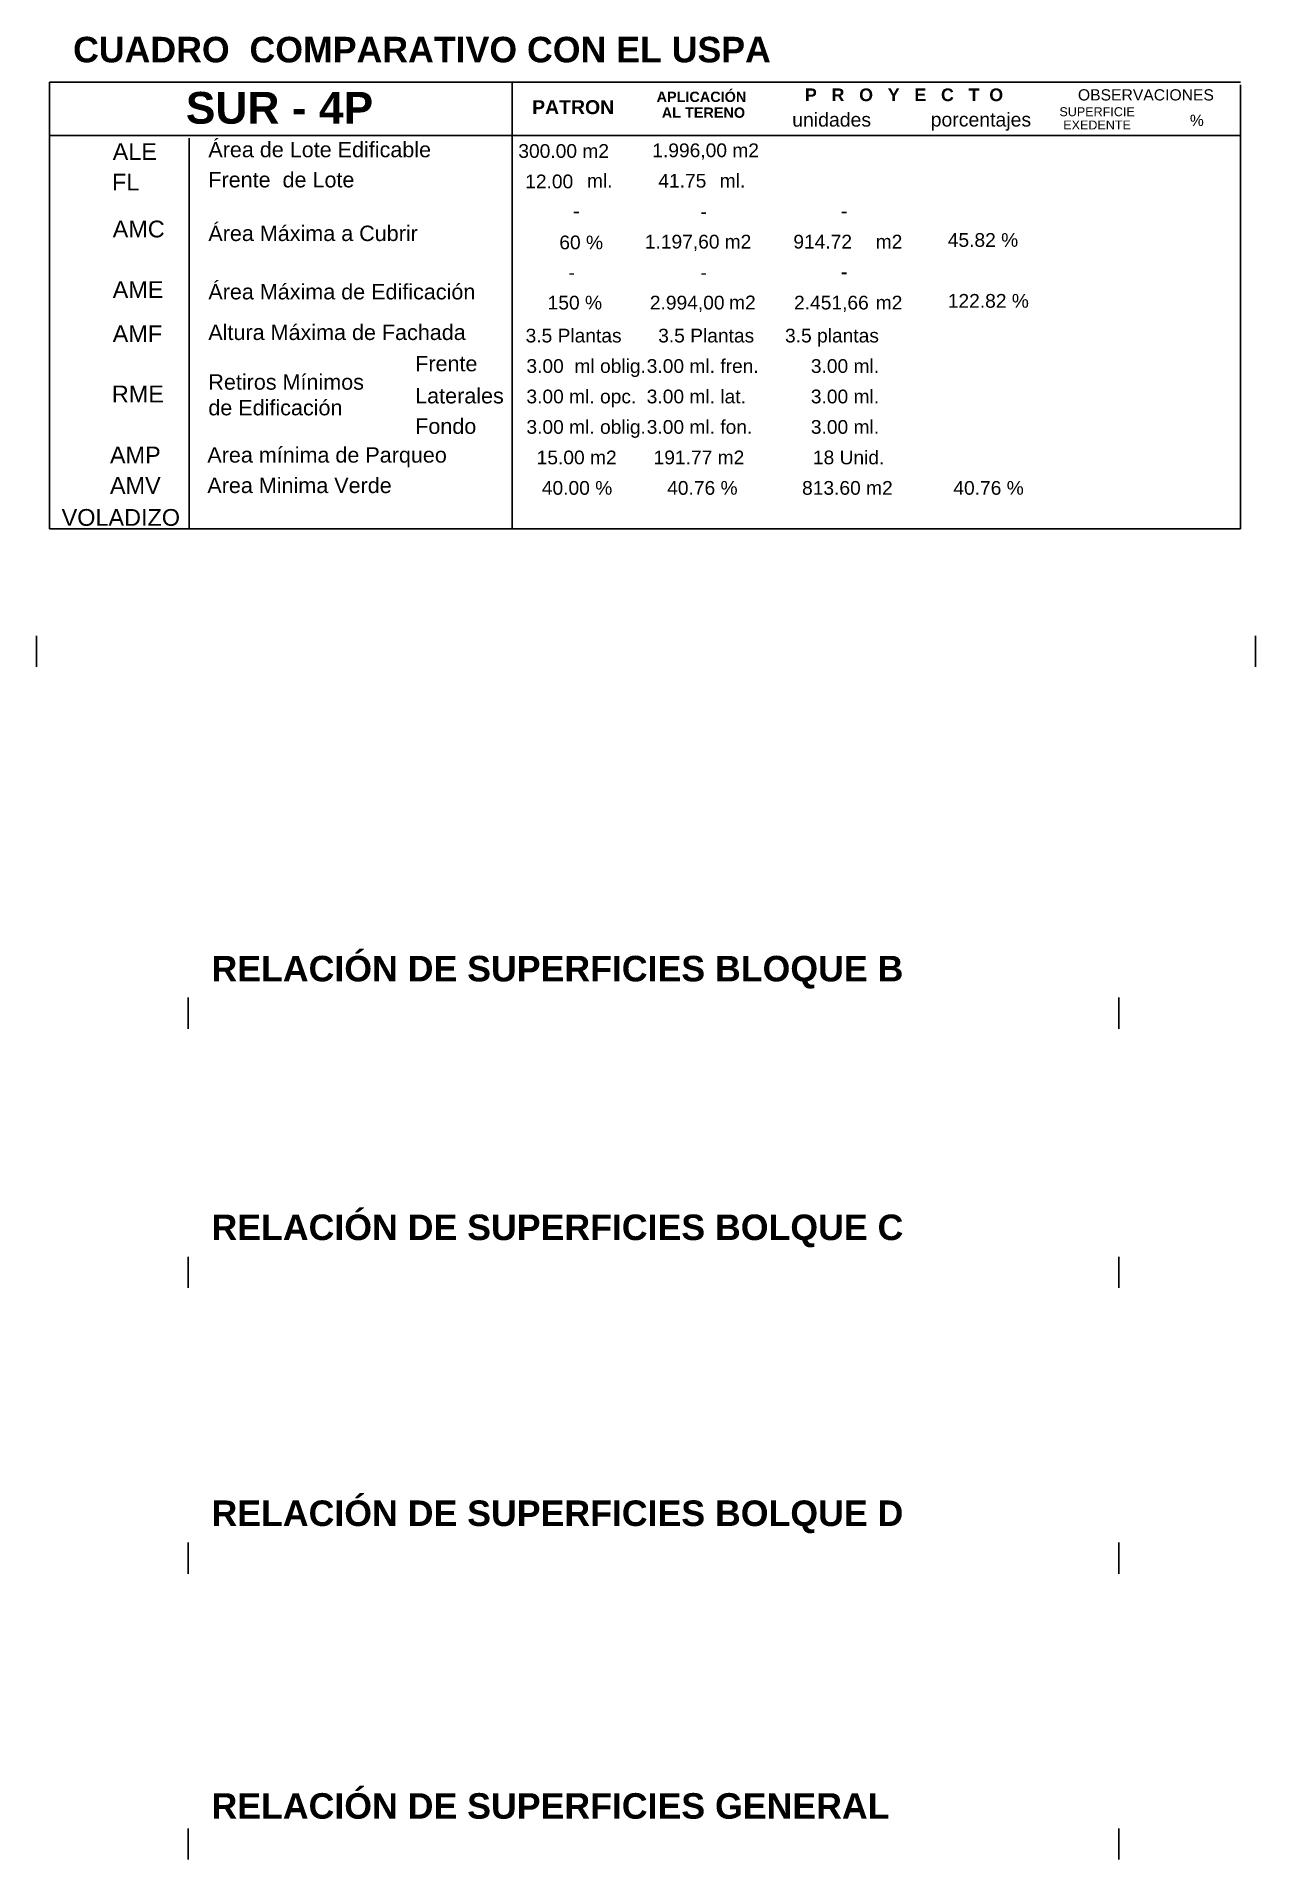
# Model space of a CAD drawing. Header units: metres. Extents: x 539 to 782, y 164 to 633.
# Drawn here: x 596.42 to 612.39, y 608.85 to 632.75 of the extents above; entities that cross this region are included whole.
import ezdxf
from ezdxf.enums import TextEntityAlignment as Align

# ---------------------------------------------------------------- set-up
doc = ezdxf.new("R2010")
doc.units = ezdxf.units.M
doc.layers.add('03', color=3, linetype='Continuous', lineweight=30)
doc.styles.add('GENERATED_STYLE_1', font='arial.ttf')
doc.styles.add('GENERATED_STYLE_4', font='arialbd.ttf')

msp = doc.modelspace()

# ---------------------------------------------------------------- texts
at = {"layer": '03', "color": 3, "linetype": 'Continuous', "style": 'GENERATED_STYLE_1'}
for s, height, p in [('SUPERFICIE', 0.1177, (610.319, 631.701)), ('%', 0.147, (611.626, 631.573)), ('EXEDENTE', 0.1177, (610.319, 631.527))]:
    msp.add_text(s, height=height, dxfattribs=at).set_placement(p, align=Align.CENTER)
for s, height, p in [('300.00 m2', 0.18, (602.737, 631.155)), ('1.996,00 m2', 0.18, (604.492, 631.164)), ('12.00', 0.18, (602.827, 630.756)), ('ml.', 0.18, (603.636, 630.765)), ('41.75', 0.18, (604.571, 630.765)), ('ml.', 0.18, (605.375, 630.765)), ('-', 0.202, (603.449, 630.362)), ('-', 0.18, (605.125, 630.362)), ('-', 0.202, (606.959, 630.362)), ('60 %', 0.18, (603.274, 629.957)), ('1.197,60 ', 0.18, (604.394, 629.967)), ('m2', 0.18, (605.44, 629.967)), ('914.72', 0.18, (606.34, 629.967)), ('m2', 0.18, (607.419, 629.967)), ('45.82 %%%', 0.18, (608.363, 629.989)), ('-', 0.18, (603.395, 629.564)), ('-', 0.18, (605.125, 629.564)), ('-', 0.202, (606.959, 629.564)), ('150 %', 0.18, (603.121, 629.168)), ('2.994,00', 0.18, (604.46, 629.168)), ('m2', 0.18, (605.498, 629.17)), ('2.451,66', 0.18, (606.349, 629.168)), ('m2', 0.18, (607.419, 629.168)), ('122.82 %%%', 0.18, (608.363, 629.191)), ('3.5 Plantas', 0.18, (602.832, 628.736)), ('3.5 Plantas', 0.18, (604.569, 628.736)), ('3.5 plantas', 0.18, (606.231, 628.736)), ('3.00  ml oblig.', 0.18, (602.843, 628.337)), ('3.00 ml. fren.', 0.18, (604.419, 628.337)), ('3.00 ml. ', 0.18, (606.569, 628.337)), ('3.00 ml. opc.', 0.18, (602.843, 627.938)), ('3.00 ml. lat.', 0.18, (604.419, 627.938)), ('3.00 ml. ', 0.18, (606.569, 627.938)), ('3.00 ml. oblig.', 0.18, (602.843, 627.539)), ('3.00 ml. fon.', 0.18, (604.419, 627.539)), ('3.00 ml. ', 0.18, (606.569, 627.539)), ('Area mínima de Parqueo', 0.20202, (598.663, 627.161)), ('15.00 m2', 0.18, (602.977, 627.139)), ('191.77 m2', 0.18, (604.509, 627.139)), ('18 Unid.', 0.18, (606.596, 627.139)), ('Area Minima Verde', 0.20202, (598.663, 626.762)), ('40.00 %', 0.18, (603.045, 626.74)), ('40.76 %%%', 0.18, (604.687, 626.74)), ('813.60 m2', 0.18, (606.454, 626.74)), ('40.76 %%%', 0.18, (608.436, 626.74))]:
    msp.add_text(s, height=height, dxfattribs=at).set_placement(p)
at = {"layer": '03', "color": 3, "style": 'GENERATED_STYLE_1'}
for s, p in [('Frente', (601.386, 628.358)), ('Laterales', (601.386, 627.937)), ('Fondo', (601.386, 627.538))]:
    msp.add_text(s, height=0.202, dxfattribs=at).set_placement(p)
at = {"layer": '03', "color": 3, "linetype": 'Continuous', "attachment_point": 7, "style": 'GENERATED_STYLE_4'}
for s, insert, char_height in [('\\A1;{\\fArial|b1|i0|c0|p34;CUADRO  COMPARATIVO CON EL USPA }', (596.904, 632.402), 0.33464), ('SUR - 4P', (598.381, 631.597), 0.416), ('\\A1;RELACIÓN DE SUPERFICIES BLOQUE B', (598.717, 620.267), 0.33464), ('\\A1;RELACIÓN DE SUPERFICIES BOLQUE C', (598.717, 616.877), 0.33464), ('\\A1;RELACIÓN DE SUPERFICIES BOLQUE D', (598.717, 613.13), 0.33464), ('RELACIÓN DE SUPERFICIES GENERAL', (598.717, 609.385), 0.33464)]:
    msp.add_mtext(s, dxfattribs=dict(at, insert=insert, char_height=char_height))
at = {"layer": '03', "color": 3, "linetype": 'Continuous', "insert": (605.162, 631.678), "char_height": 0.1352, "width": 1.4968, "attachment_point": 8, "line_spacing_factor": 0.921006, "style": 'GENERATED_STYLE_4'}
msp.add_mtext('\\A1;{\\fArial|b1|i0|c0|p34;APLICACIÓN  AL TERENO }', dxfattribs=at)
at = {"layer": '03', "color": 3, "linetype": 'Continuous'}
for s, insert, char_height, width, attachment_point, style in [('\\A1;{\\fArial|b1|i0|c0|p34;P   R   O   Y   E   C   T  O}', (607.79, 631.896), 0.1664, 3.75864, 8, 'GENERATED_STYLE_4'), ('\\A1;{\\fArial|b0|i0|c0|p34;OBSERVACIONES}', (610.068, 631.905), 0.14713, 1.77028, 7, 'GENERATED_STYLE_1'), ('\\A1;{\\fArial|b1|i0|c0|p34;PATRON}', (603.455, 631.726), 0.18226, 1.2806, 8, 'GENERATED_STYLE_4'), ('\\A1;{\\fArial|b0|i0|c0|p34;unidades}', (606.325, 631.562), 0.18226, 1.26176, 7, 'GENERATED_STYLE_1'), ('\\A1;{\\fArial|b0|i0|c0|p34;porcentajes }', (608.139, 631.511), 0.18226, 1.39374, 7, 'GENERATED_STYLE_1'), ('ALE', (597.423, 631.127), 0.2196, 0.65288, 7, 'GENERATED_STYLE_1'), ('Área de Lote Edificable', (598.676, 631.16), 0.20202, 13.5209, 7, 'GENERATED_STYLE_1'), ('Frente  de Lote', (598.676, 630.765), 0.20202, 2.81528, 7, 'GENERATED_STYLE_1'), ('FL', (597.414, 630.728), 0.2196, 0.63681, 7, 'GENERATED_STYLE_1'), ('\\A1;{\\fArial|b0|i0|c0|p34;AMC}', (597.423, 630.11), 0.21959, 0.70307, 7, 'GENERATED_STYLE_1'), ('\\A1;{\\fArial|b0|i0|c0|p34;Área Máxima a Cubrir}', (598.676, 630.062), 0.20202, 3.2462, 7, 'GENERATED_STYLE_1'), ('\\A1;{\\fArial|b0|i0|c0|p34;AME}', (597.423, 629.319), 0.21959, 0.68701, 7, 'GENERATED_STYLE_1'), ('\\A1;Área Máxima de Edificación', (598.676, 629.297), 0.20202, 3.69289, 7, 'GENERATED_STYLE_1'), ('\\A1;{\\fArial|b0|i0|c0|p34;AMF}', (597.423, 628.741), 0.21959, 0.67094, 7, 'GENERATED_STYLE_1'), ('\\A1;{\\fArial|b0|i0|c0|p34;Altura Máxima de Fachada}', (598.676, 628.765), 0.20202, 3.83115, 7, 'GENERATED_STYLE_1'), ('\\A1;{\\fArial|b0|i0|c0|p34;RME}', (597.412, 627.951), 0.21959, 0.70307, 7, 'GENERATED_STYLE_1'), ('\\A1;Retiros Mínimos                                                         ', (598.676, 628.114), 0.20202, 6.51639, 7, 'GENERATED_STYLE_1'), ('\\A1;{\\fArial|b0|i0|c0|p34;de Edificación}', (598.676, 627.778), 0.20202, 1.75137, 7, 'GENERATED_STYLE_1'), ('AMP', (597.387, 627.151), 0.2196, 0.85364, 7, 'GENERATED_STYLE_1'), ('AMV', (597.387, 626.752), 0.2196, 0.85364, 7, 'GENERATED_STYLE_1'), ('\\A1;{\\fArial|b0|i0|c0|p34;VOLADIZO}', (596.754, 626.33), 0.21959, 0.85364, 7, 'GENERATED_STYLE_1')]:
    msp.add_mtext(s, dxfattribs=dict(at, insert=insert, char_height=char_height, width=width, attachment_point=attachment_point, style=style))

# ---------------------------------------------------------------- linework, layer by layer
at = {"layer": '03'}
for p, q in [((596.597, 632.146), (596.597, 626.292)), ((596.597, 632.146), (612.197, 632.146)), ((602.658, 632.146), (602.658, 626.292)), ((612.197, 632.113), (612.197, 626.292)), ((596.597, 631.448), (612.197, 631.448)), ((598.423, 631.414), (598.423, 626.292)), ((596.597, 626.292), (612.197, 626.292))]:
    msp.add_line(p, q, dxfattribs=at)
at = {"layer": '03', "color": 3, "linetype": 'Continuous'}
for p, q in [((596.424, 624.485), (596.424, 624.893)), ((596.424, 624.833), (596.424, 624.485)), ((612.395, 624.485), (612.395, 624.892)), ((612.395, 624.833), (612.395, 624.485)), ((598.41, 619.743), (598.41, 620.151)), ((598.41, 620.091), (598.41, 619.743)), ((610.605, 619.743), (610.605, 620.151)), ((610.605, 620.091), (610.605, 619.743)), ((598.41, 616.345), (598.41, 616.753)), ((598.41, 616.693), (598.41, 616.345)), ((610.605, 616.345), (610.605, 616.753)), ((610.605, 616.693), (610.605, 616.345)), ((598.41, 612.6), (598.41, 613.008)), ((598.41, 612.948), (598.41, 612.6)), ((610.605, 612.6), (610.605, 613.008)), ((610.605, 612.948), (610.605, 612.6)), ((598.41, 608.855), (598.41, 609.263)), ((610.605, 608.855), (610.605, 609.263)), ((598.41, 609.203), (598.41, 608.855)), ((610.605, 609.203), (610.605, 608.855))]:
    msp.add_line(p, q, dxfattribs=at)

msp.set_redraw_order([(e.dxf.handle, doc.entitydb.next_handle()) for e in msp.query("TEXT MTEXT ATTDEF DIMENSION ARC_DIMENSION")])  # texts and dimensions are drawn at this point

doc.saveas('drawing.dxf')
